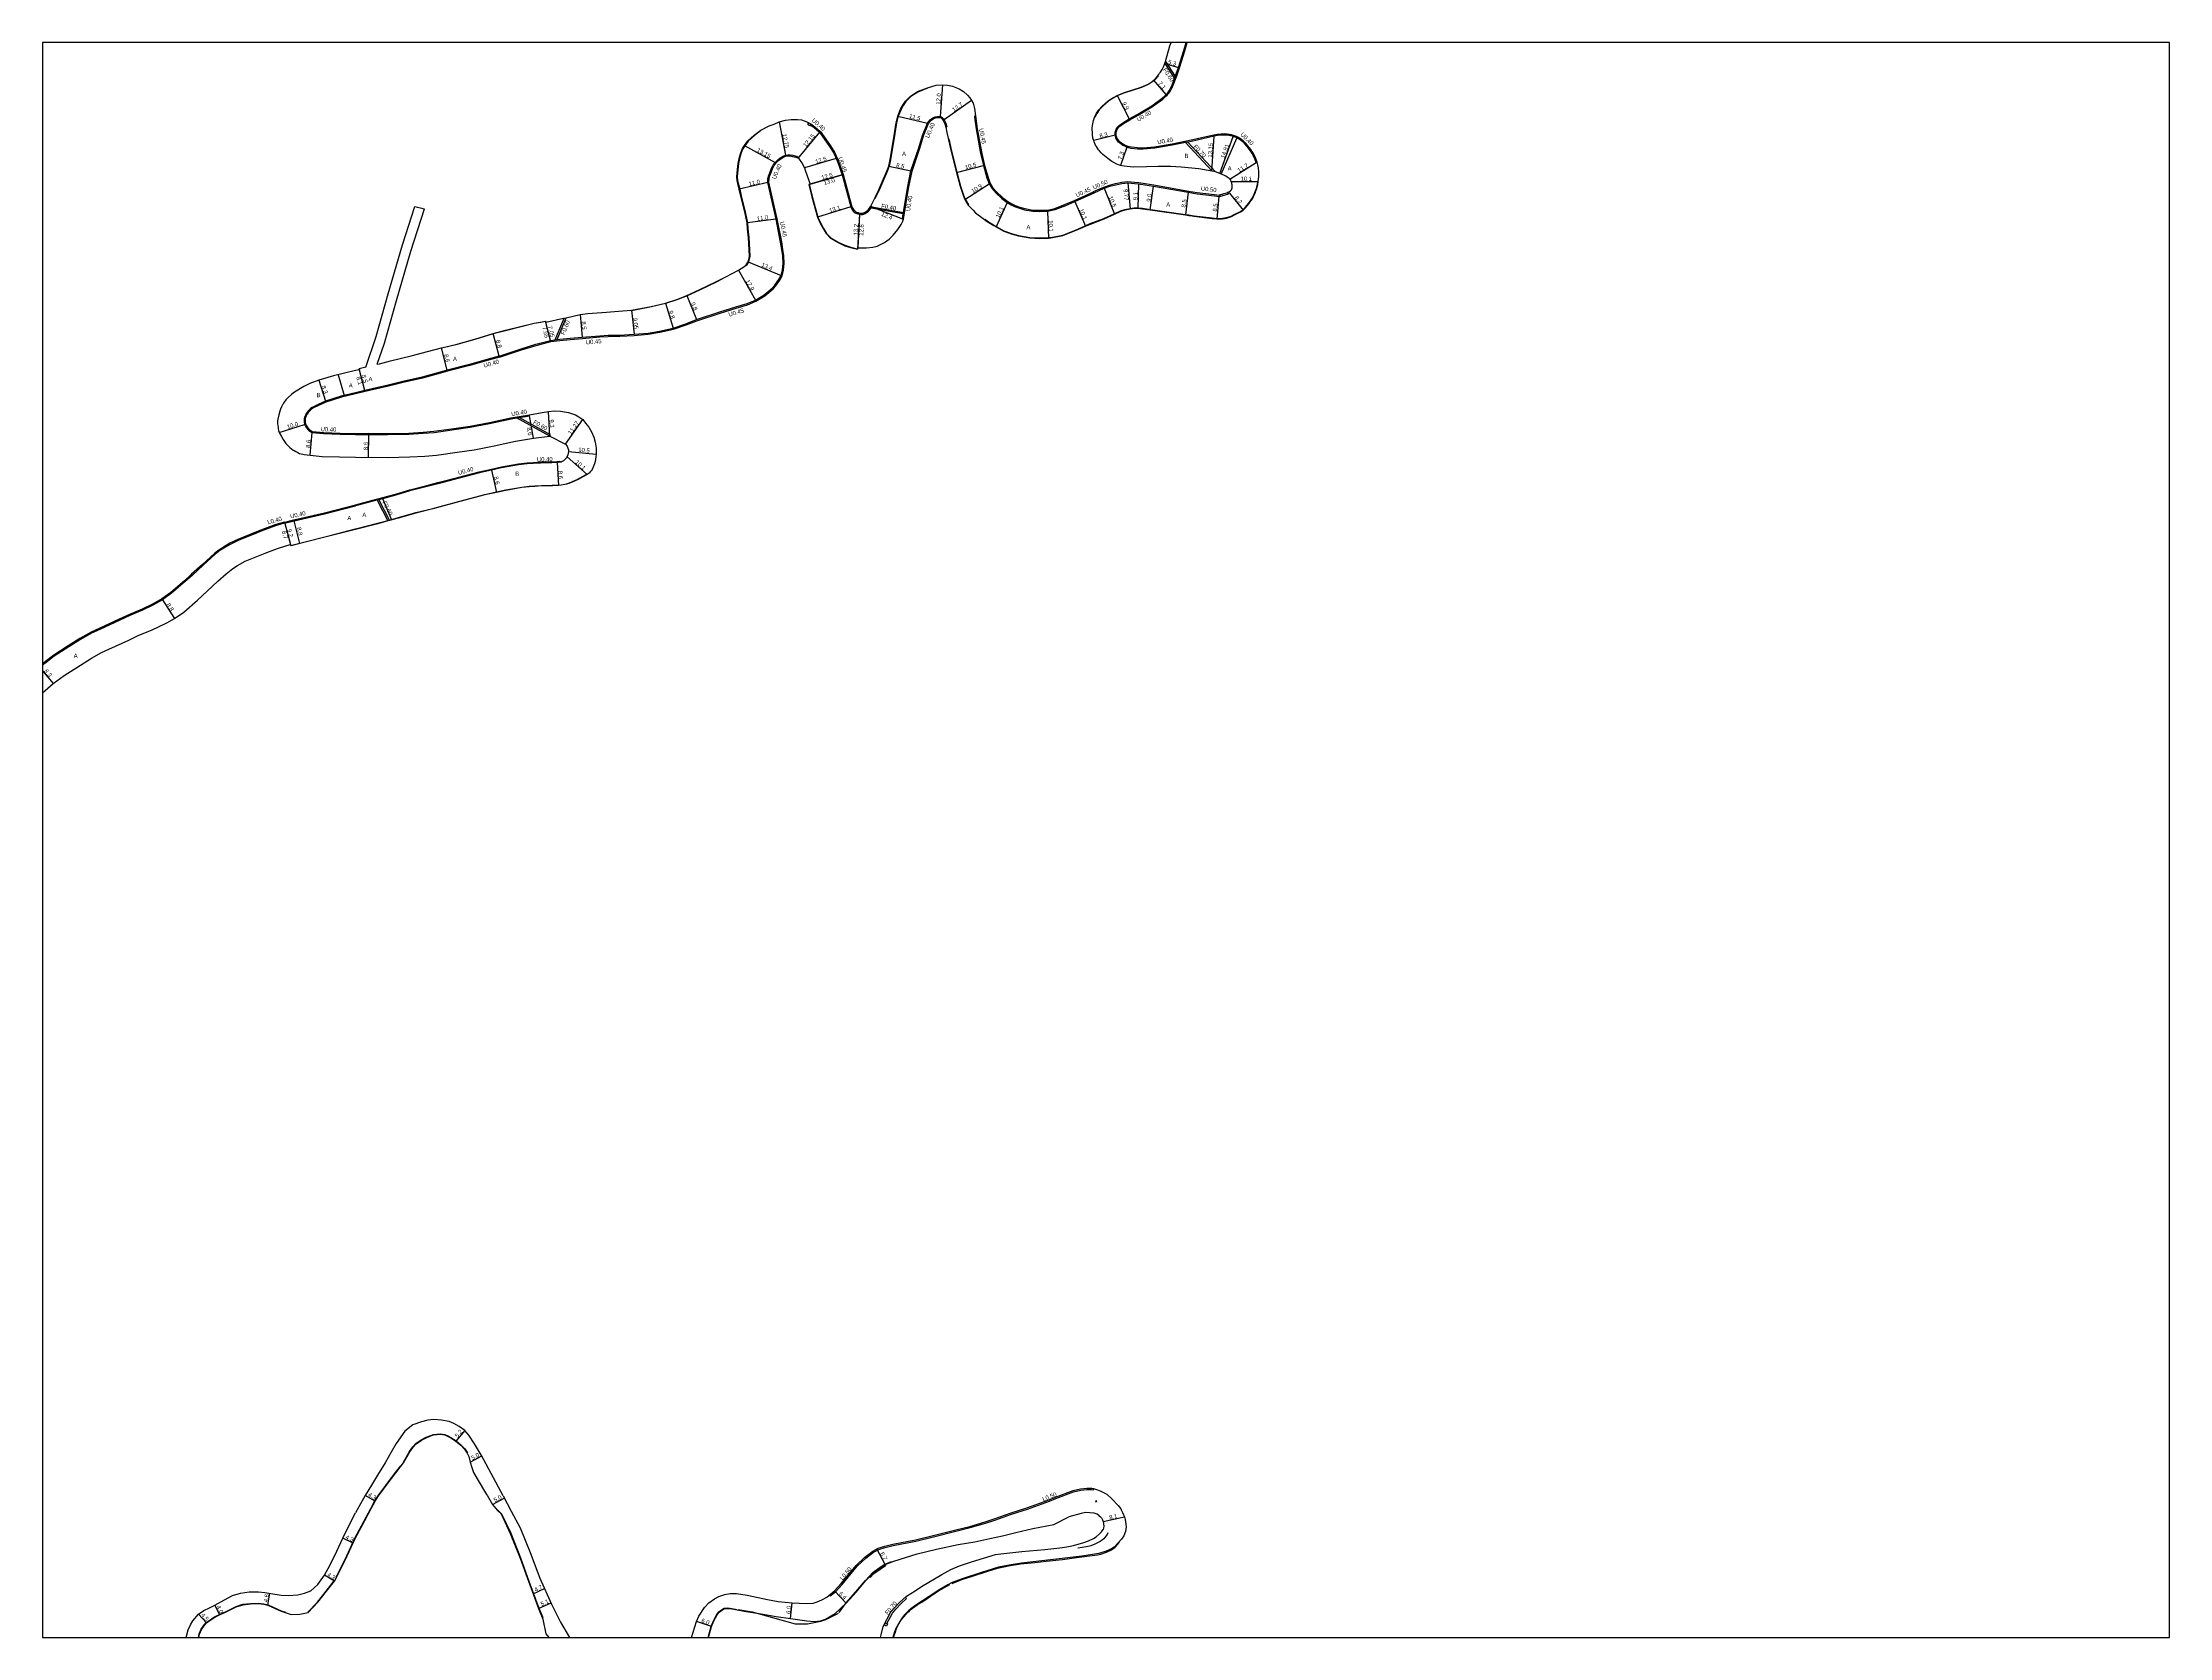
# Model space of a CAD drawing. Header units: metres. Extents: x -24000 to -20800, y -90000 to -87000.
# Drawn here: x -21600 to -20800, y -88800 to -88200 of the extents above; entities that cross this region are included whole.
import ezdxf

# ---------------------------------------------------------------- set-up
doc = ezdxf.new("R2010")
doc.units = ezdxf.units.M
doc.header["$LTSCALE"] = 2.5
for name, color, linetype in [('側溝・桝', 7, 'Continuous'), ('図郭', 7, 'Continuous'), ('幅員', 7, 'Continuous'), ('歩道・分離帯・安全施設', 7, 'Continuous'), ('舗装', 7, 'Continuous'), ('道路', 7, 'Continuous')]:
    doc.layers.add(name, color=color, linetype=linetype)
doc.styles.get("Standard").update_dxf_attribs({"font": ''})
doc.styles.add('YOKO_DECO', font='txt.shx', dxfattribs={"bigfont": 'extfont.shx'})
doc.styles.get('Standard').set_extended_font_data('@MS PGothic')

msp = doc.modelspace()

# ---------------------------------------------------------------- linework, layer by layer
at = {"layer": '側溝・桝', "flags": 128}
for points in [[(-21143.13, -88245.02), (-21143.48, -88243.98), (-21143.91, -88242.97), (-21144.24, -88242.29), (-21144.66, -88241.54), (-21145.13, -88240.83), (-21145.42, -88240.42), (-21146.05, -88239.56), (-21146.72, -88238.71), (-21147.43, -88237.89), (-21147.47, -88237.85), (-21147.99, -88237.36), (-21148.46, -88236.96), (-21149.08, -88236.49), (-21149.72, -88236.04), (-21150.2, -88235.75), (-21150.92, -88235.39), (-21151.66, -88235.09), (-21152.09, -88234.94), (-21152.74, -88234.74), (-21153.03, -88234.68), (-21153.71, -88234.54), (-21154.41, -88234.44), (-21154.58, -88234.42), (-21155.39, -88234.4), (-21156.2, -88234.43), (-21156.64, -88234.46), (-21158.05, -88234.6), (-21159.41, -88234.81), (-21167.96, -88236.79), (-21175.14, -88238.22), (-21181.74, -88239.35), (-21186.03, -88239.7), (-21188.17, -88239.66), (-21190.45, -88239.42), (-21191.26, -88239.23), (-21192.04, -88238.97), (-21192.74, -88238.68), (-21193.42, -88238.34), (-21193.67, -88238.19), (-21194.21, -88237.83), (-21194.71, -88237.43), (-21194.99, -88237.17), (-21195.23, -88236.88), (-21195.46, -88236.56), (-21195.48, -88236.53), (-21195.7, -88236.2), (-21195.89, -88235.87), (-21195.94, -88235.77), (-21196.09, -88235.29), (-21196.18, -88234.8), (-21196.18, -88234.78), (-21196.2, -88234.34), (-21196.16, -88233.91), (-21196.13, -88233.77), (-21195.98, -88233.25), (-21195.76, -88232.76), (-21195.53, -88232.34), (-21195.25, -88231.96), (-21194.92, -88231.61), (-21194.81, -88231.5), (-21193.39, -88230.51), (-21191.07, -88229.08), (-21187.85, -88227.29), (-21182.51, -88224.1), (-21178.67, -88221.27), (-21177.45, -88220.21), (-21177.02, -88219.79), (-21176.62, -88219.35), (-21176.44, -88219.13), (-21175.92, -88218.37), (-21175.46, -88217.57), (-21175.05, -88216.76), (-21174.99, -88216.64), (-21173.42, -88212.53), (-21172.4, -88209.49), (-21170.36, -88203.1), (-21169.41, -88200)], [(-21177.88, -88207.93), (-21174.22, -88213.5)], [(-21177.67, -88207.16), (-21173.96, -88212.81)], [(-21311.06, -88230.63), (-21309.48, -88231.71), (-21307.51, -88233.43)], [(-21276.18, -88266.45), (-21274.31, -88254.85), (-21272.96, -88248.39), (-21270.08, -88239.68), (-21268.61, -88235.13), (-21266.73, -88230.5)], [(-21266.73, -88230.5), (-21265.9, -88229.37), (-21264.99, -88228.71), (-21264.12, -88228.36), (-21263.3, -88228.24), (-21262.46, -88228.24), (-21262.05, -88228.37), (-21261.76, -88228.59), (-21261.44, -88228.98), (-21261.25, -88229.31), (-21261.01, -88229.71), (-21260.65, -88230.59), (-21260.28, -88231.84)], [(-21249.05, -88227.58), (-21248.45, -88232.44), (-21246.75, -88241.71), (-21245.67, -88246.2), (-21244.37, -88250.78), (-21243.52, -88253), (-21242.63, -88254.49), (-21241.15, -88256.2), (-21238.95, -88258.31), (-21236.88, -88259.83), (-21235.44, -88260.63), (-21234.21, -88261.28), (-21232.42, -88261.92), (-21230.52, -88262.45), (-21227.51, -88263.01), (-21224.92, -88263.12), (-21222.04, -88263.01), (-21219.23, -88262.44), (-21215.23, -88260.84), (-21211.88, -88259.41), (-21204.64, -88256.13)], [(-21307.81, -88233.7), (-21307.51, -88233.43), (-21307.48, -88233.4)], [(-21307.48, -88233.4), (-21305.34, -88236.33), (-21303.61, -88238.82), (-21301.98, -88241.45), (-21301.08, -88243.5), (-21300.52, -88244.99), (-21299.85, -88246.76), (-21299.31, -88248.26), (-21298.9, -88249.63), (-21295.58, -88261.77), (-21295.19, -88262.44), (-21294.72, -88263.13), (-21294.62, -88263.25), (-21294.39, -88263.47), (-21294.15, -88263.65), (-21293.9, -88263.78), (-21293.57, -88263.9), (-21293.21, -88264), (-21293.09, -88264.03), (-21292.64, -88264.14), (-21292.18, -88264.2), (-21292.02, -88264.21), (-21291.7, -88264.2), (-21291.39, -88264.14), (-21291.24, -88264.1), (-21290.83, -88263.93), (-21290.45, -88263.73), (-21290.12, -88263.48), (-21289.69, -88263.13), (-21289.37, -88262.82), (-21289.04, -88262.43), (-21288.73, -88261.99), (-21288.51, -88261.61)], [(-21170.06, -88237.61), (-21160.01, -88248.37)], [(-21169.26, -88237.45), (-21158.8, -88248.65)], [(-21326.8, -88252.58), (-21326.75, -88251.46), (-21326.52, -88250.42), (-21326.11, -88249.11), (-21325.4, -88247.48), (-21324.81, -88246.3), (-21324.17, -88245.39), (-21323.22, -88244.37), (-21322.22, -88243.61), (-21321.18, -88243.04), (-21320.41, -88242.74), (-21319.69, -88242.65), (-21318.79, -88242.66), (-21317.86, -88242.82), (-21316.61, -88243.14), (-21315.7, -88243.47)], [(-21428.25, -88317.97), (-21428.11, -88318.4), (-21419.79, -88315.62), (-21414.33, -88313.93), (-21408.83, -88312.52), (-21405.42, -88312.08), (-21401.53, -88311.66), (-21396.94, -88311.28), (-21390.41, -88310.75), (-21387.22, -88310.59), (-21382.91, -88310.49), (-21377.45, -88310.17), (-21372.21, -88309.72), (-21367.8, -88309), (-21362.7, -88307.88), (-21357.93, -88306.24), (-21353.91, -88304.67), (-21345.17, -88301.79), (-21339.08, -88299.88), (-21334.88, -88298.65), (-21331.65, -88297.29), (-21328.34, -88295.27), (-21325.2, -88292.71), (-21324.18, -88291.53), (-21322.64, -88289.43), (-21321.79, -88287.77), (-21321.28, -88285.62), (-21321.02, -88283.14), (-21321.16, -88280.13), (-21321.51, -88277.83), (-21321.95, -88275.01), (-21323.68, -88266.3), (-21326.77, -88252.57), (-21327.21, -88252.67)], [(-21204.46, -88256.55), (-21204.66, -88256.09), (-21200.82, -88254.36), (-21198.66, -88253.6), (-21196.39, -88253.03), (-21194.09, -88252.58), (-21191.8, -88252.32), (-21189.22, -88252.47), (-21187.69, -88252.7), (-21185.29, -88253.04), (-21182.03, -88253.52), (-21169, -88255.86), (-21165.65, -88256.4), (-21159.15, -88257.2), (-21157.49, -88257.36), (-21157.37, -88257.35), (-21156.89, -88257.28)], [(-21288.33, -88262.19), (-21276.25, -88264.34)], [(-21288.11, -88261.82), (-21276.18, -88263.94)], [(-21156.91, -88257.18), (-21156.42, -88257.07), (-21156.16, -88257), (-21155.63, -88256.84), (-21155.02, -88256.64), (-21154.58, -88256.5), (-21154.13, -88256.29), (-21153.83, -88256.13)], [(-21156.89, -88257.28), (-21156.91, -88257.18)], [(-21407.13, -88311.85), (-21403.81, -88303.68)], [(-21406.45, -88311.76), (-21403.11, -88303.53)], [(-21428.13, -88318.35), (-21432.3, -88319.55), (-21439.27, -88321.45), (-21447.7, -88323.62), (-21450.33, -88324.39), (-21457.11, -88326.23), (-21464.4, -88327.93), (-21469.85, -88329.25), (-21478.66, -88331.3), (-21482.27, -88332.17)], [(-21482.27, -88332.17), (-21487.54, -88333.44), (-21493.4, -88335.28), (-21496.21, -88336.5), (-21498.34, -88337.6), (-21498.92, -88338.03), (-21499.47, -88338.53), (-21499.64, -88338.71), (-21500.08, -88339.22), (-21500.47, -88339.77), (-21500.67, -88340.1), (-21500.89, -88340.58), (-21501.04, -88341.04), (-21501.16, -88341.62), (-21501.2, -88342.22), (-21501.2, -88342.32), (-21501.17, -88342.86), (-21501.08, -88343.39), (-21501.04, -88343.53), (-21500.91, -88343.86), (-21500.76, -88344.15), (-21500.46, -88344.6), (-21500.16, -88344.98), (-21499.9, -88345.3), (-21499.64, -88345.58), (-21499.52, -88345.68), (-21499.21, -88345.92), (-21498.88, -88346.13), (-21498.53, -88346.3), (-21498.5, -88346.31), (-21494.24, -88346.71), (-21488.09, -88346.92), (-21482.27, -88347.02)], [(-21482.27, -88347.02), (-21479.98, -88347.06), (-21477.31, -88347.01), (-21470.23, -88347.11), (-21462.25, -88346.92), (-21456.83, -88346.58), (-21452.77, -88346.25), (-21445.24, -88345.18), (-21439.19, -88344.36), (-21431.92, -88342.9), (-21423.83, -88341.17), (-21416.9, -88340)], [(-21409.18, -88348.09), (-21421.68, -88341.21)], [(-21408.89, -88347.57), (-21420.73, -88341.05)], [(-21409.18, -88348.09), (-21408.89, -88347.57)], [(-21482.27, -88373.86), (-21476.23, -88372.31), (-21467.26, -88369.84), (-21461.89, -88368.31), (-21455.46, -88366.68), (-21451.36, -88365.57), (-21443.4, -88363.48), (-21435.76, -88361.44), (-21431.15, -88360.44), (-21427.43, -88359.62), (-21420.99, -88358.49), (-21417.76, -88358.13), (-21415.45, -88357.98), (-21412.66, -88357.78), (-21410.2, -88357.75), (-21408.5, -88357.72), (-21406.48, -88357.64), (-21406.11, -88357.61), (-21405.48, -88357.5), (-21405.39, -88357.89)], [(-21509.05, -88380.43), (-21508.9, -88380.39), (-21505.42, -88379.52), (-21494, -88376.87), (-21482.27, -88373.86)], [(-21474.17, -88372.16), (-21470.07, -88379.95)], [(-21473.57, -88371.99), (-21469.48, -88379.79)], [(-21508.95, -88380.81), (-21509.15, -88380.87), (-21512.39, -88381.82), (-21516.2, -88383.17), (-21519.32, -88384.5), (-21526.42, -88387.29), (-21529.67, -88388.9), (-21533.31, -88391.15), (-21535.08, -88392.5), (-21539.55, -88396.61), (-21543.64, -88400.32), (-21546.33, -88402.81), (-21551.49, -88407.17), (-21554.89, -88409.61), (-21558.46, -88411.68), (-21562.35, -88413.5), (-21567.16, -88415.52), (-21570.97, -88417.34), (-21578.51, -88420.76), (-21581.56, -88422.16), (-21585.75, -88424.56), (-21590.09, -88427.28), (-21595.57, -88430.85), (-21598.65, -88433.23), (-21600, -88434.25)]]:
    msp.add_lwpolyline(points, dxfattribs=at)
msp.add_lwpolyline([(-21311.51, -88231.29), (-21312.17, -88230.84), (-21311.72, -88230.18), (-21311.06, -88230.63), (-21311.28, -88230.96)], close=True, dxfattribs=at)
at = {"layer": '側溝・桝'}
for points in [[(-21303.72, -88784.4), (-21301.72, -88782.82), (-21299.29, -88780.05), (-21293.64, -88773.23), (-21290.39, -88770.23), (-21287.44, -88767.94), (-21285.49, -88766.9), (-21283.12, -88766.1), (-21280.02, -88765.39), (-21271.55, -88763.72), (-21264.84, -88762.11), (-21256.42, -88760.06), (-21251.03, -88758.68), (-21245.35, -88757.04), (-21241.84, -88755.82), (-21235.57, -88753.6), (-21229.57, -88751.69), (-21221.2, -88748.67), (-21218.81, -88747.73), (-21212.18, -88745.18), (-21209.5, -88744.56), (-21207.15, -88744.3), (-21205.42, -88744.36), (-21204.7, -88744.4), (-21204.67, -88743.91)], [(-21303.72, -88784.4), (-21304.03, -88784.01)], [(-21282.44, -88794.79), (-21280.27, -88790.81), (-21279.05, -88789.31), (-21277.15, -88787.39), (-21274.98, -88785.33), (-21275.48, -88784.81)], [(-21283.09, -88794.47), (-21282.94, -88794.54)]]:
    msp.add_lwpolyline(points, dxfattribs=at)
msp.add_lwpolyline([(-21282.18, -88794.93), (-21282.6, -88795.76), (-21283.36, -88795.38), (-21282.94, -88794.54)], close=True, dxfattribs=at)
at = {"layer": '図郭'}
msp.add_lwpolyline([(-21600, -88800), (-20800, -88800), (-20800, -88200), (-21600, -88200)], close=True, dxfattribs=at)
at = {"layer": '幅員', "flags": 128}
for points in [[(-21177.88, -88207.93), (-21172.78, -88209.37)], [(-21261.52, -88215.87), (-21262.39, -88227.84)], [(-21177.31, -88219.52), (-21181.99, -88214.18)], [(-21250.55, -88221.76), (-21260.9, -88229.11)], [(-21195.86, -88219.96), (-21191.27, -88228.73)], [(-21322.89, -88229.82), (-21320.51, -88242.34)], [(-21278.28, -88227.68), (-21267.08, -88230.3)], [(-21335.96, -88238.73), (-21324.48, -88245.14)], [(-21307.81, -88233.7), (-21315.48, -88243.12)], [(-21196.58, -88234.8), (-21204.63, -88236.83)], [(-21192.18, -88239.35), (-21194.56, -88246.25)], [(-21160.23, -88248.33), (-21159.34, -88235.21)], [(-21157.16, -88249.28), (-21152.21, -88235.32)], [(-21301.46, -88243.65), (-21313.44, -88247.2)], [(-21281.66, -88246.51), (-21273.35, -88248.29)], [(-21256.29, -88248.87), (-21246.11, -88246.31)], [(-21153.36, -88251.45), (-21143.51, -88245.14)], [(-21327.21, -88252.67), (-21337.93, -88255.13)], [(-21299.29, -88249.74), (-21311.77, -88253.36)], [(-21311.29, -88253.22), (-21299.29, -88249.74)], [(-21253.15, -88259.01), (-21243.92, -88253.2)], [(-21200.64, -88254.83), (-21196.84, -88264.62)], [(-21191.78, -88252.82), (-21190.92, -88262.56)], [(-21187.76, -88253.19), (-21187.97, -88262.29)], [(-21183.34, -88262.93), (-21182.11, -88254.01)], [(-21152.87, -88252.24), (-21142.77, -88252.32)], [(-21295.96, -88261.87), (-21308.48, -88265.74)], [(-21288.11, -88261.82), (-21276.58, -88266.38)], [(-21237.12, -88260.21), (-21241.36, -88269.37)], [(-21221.99, -88263.46), (-21221.59, -88273.55)], [(-21211.7, -88259.83), (-21207.75, -88269.12)], [(-21169.08, -88256.35), (-21170.14, -88264.78)], [(-21157.5, -88257.86), (-21158.3, -88266.32)], [(-21153.56, -88256.67), (-21148.44, -88263.08)], [(-21324.11, -88266.39), (-21335.02, -88267.84)], [(-21292.72, -88264.58), (-21293.42, -88277.77)], [(-21292.72, -88264.58), (-21293.39, -88277.17)], [(-21338.22, -88285.66), (-21331.86, -88296.89)], [(-21334.6, -88282.5), (-21322.21, -88287.61)], [(-21357.61, -88295.11), (-21354.06, -88304.25)], [(-21397.72, -88302.37), (-21396.98, -88310.83)], [(-21378.52, -88300.73), (-21377.48, -88309.72)], [(-21365.74, -88298.09), (-21362.82, -88307.44)], [(-21428.25, -88317.97), (-21430.51, -88309.47)], [(-21408.92, -88312.08), (-21410.77, -88304.76)], [(-21408.92, -88312.08), (-21410.65, -88305.24)], [(-21447.81, -88323.24), (-21449.97, -88314.91)], [(-21496.13, -88327.02), (-21493.54, -88334.9)], [(-21478.75, -88330.91), (-21480.94, -88322.7)], [(-21478.75, -88330.91), (-21480.84, -88323.09)], [(-21510.96, -88346.67), (-21501.42, -88343.65)], [(-21415.35, -88348.87), (-21416.82, -88340.39)], [(-21409.18, -88348.09), (-21409.75, -88338.81)], [(-21403.34, -88351.04), (-21396.84, -88341.83)], [(-21499.39, -88355.26), (-21498.58, -88346.7)], [(-21477.43, -88356.01), (-21477.31, -88347.41)], [(-21406.46, -88358.04), (-21405.98, -88366.63)], [(-21402.73, -88355.82), (-21395.15, -88362.49)], [(-21402.2, -88353.8), (-21391.76, -88354.83)], [(-21431.07, -88360.83), (-21429.23, -88369.23)], [(-21509.05, -88380.43), (-21506.78, -88388.83)], [(-21509.05, -88380.43), (-21506.65, -88389.31)], [(-21503.19, -88388.45), (-21505.33, -88379.91)], [(-21555.1, -88409.28), (-21550.34, -88416.67)], [(-21600, -88436.38), (-21595.96, -88441.08)], [(-21441.18, -88722.2), (-21444.57, -88726.15)], [(-21439.17, -88734.07), (-21434.76, -88731.73)], [(-21474.85, -88748.69), (-21478.59, -88746.57)], [(-21430.75, -88749.95), (-21426.33, -88747.62)], [(-21483.2, -88764.48), (-21487.11, -88762.68)], [(-21283.07, -88772.61), (-21286.2, -88766.71)], [(-21515.22, -88787.9), (-21514.45, -88783.38)], [(-21490.22, -88778.77), (-21493.95, -88776.56)], [(-21297.69, -88787.12), (-21302.07, -88782.46)], [(-21538.3, -88794.52), (-21541.4, -88791.22)], [(-21348.34, -88795.89), (-21354.04, -88794.03)]]:
    msp.add_lwpolyline(points, dxfattribs=at)
at = {"layer": '幅員'}
for points in [[(-21201.02, -88756.34), (-21193.1, -88754.65)], [(-21415.45, -88783.54), (-21411.14, -88781.62)], [(-21535.18, -88787.9), (-21533.39, -88791.48)], [(-21413.41, -88789.09), (-21408.74, -88787.02)], [(-21318.67, -88792.88), (-21318.07, -88786.96)]]:
    msp.add_lwpolyline(points, dxfattribs=at)
at = {"layer": '歩道・分離帯・安全施設', "flags": 128}
for points in [[(-21180.27, -88212.47), (-21181.39, -88213.8), (-21181.9, -88214.29), (-21182.36, -88214.7), (-21183.11, -88215.2), (-21184.08, -88215.82), (-21186.67, -88216.97), (-21193.34, -88219.09), (-21195.79, -88220.09), (-21197.99, -88221.3), (-21199.12, -88222.1), (-21201.33, -88224.04), (-21202.54, -88225.36), (-21203.44, -88226.64), (-21204.21, -88228.21)], [(-21267.11, -88217.13), (-21270.82, -88218.61), (-21273.4, -88220.3), (-21275.24, -88222.19), (-21276.3, -88223.67), (-21277.1, -88225.14), (-21278.14, -88227.73), (-21278.79, -88230.25), (-21279.45, -88234.27), (-21280.26, -88239.66), (-21281.02, -88244.08), (-21281.51, -88246.55), (-21282.29, -88248.5), (-21283.9, -88252.27), (-21285.49, -88255.75), (-21286.71, -88258.33), (-21286.92, -88258.76)], [(-21329.98, -88233.27), (-21332.26, -88234.95), (-21334.59, -88237.12), (-21335.84, -88238.81), (-21336.56, -88239.97), (-21337.18, -88241.53), (-21337.67, -88243.11), (-21338.24, -88245.55), (-21338.52, -88247.83), (-21338.69, -88250.52), (-21338.56, -88251.86), (-21338.31, -88252.95), (-21337.78, -88255.1), (-21337.06, -88258.24), (-21336.5, -88260.62), (-21335.58, -88264.28), (-21335.17, -88266.03), (-21334.87, -88267.82), (-21334.7, -88270.05), (-21334.36, -88273.4), (-21334.05, -88277.89), (-21333.93, -88280.53), (-21334.46, -88282.56), (-21335.22, -88283.72), (-21335.64, -88284.1)], [(-21259.15, -88236.29), (-21258.14, -88240.92), (-21256.14, -88248.83), (-21254.72, -88254), (-21253.58, -88257.39), (-21253.02, -88258.92), (-21251.76, -88261.09)], [(-21311.63, -88253.32), (-21310.46, -88257.98), (-21308.33, -88265.69), (-21307.2, -88268.14), (-21306.23, -88269.94), (-21305.12, -88271.78), (-21303.47, -88273.45), (-21300.69, -88275.14), (-21298.17, -88276.28), (-21296.01, -88276.93), (-21293.41, -88277.61)], [(-21245.5, -88266.5), (-21244.57, -88267.19), (-21241.3, -88269.24), (-21241.28, -88269.24), (-21238.41, -88270.83), (-21235.57, -88271.84), (-21232.89, -88272.59), (-21228.69, -88273.37), (-21224.94, -88273.53), (-21221.6, -88273.4), (-21220.79, -88273.37), (-21216.24, -88272.44), (-21211.26, -88270.45), (-21207.81, -88268.98), (-21205.91, -88268.14), (-21200.81, -88266.14), (-21196.9, -88264.48), (-21194.5, -88263.36), (-21192.86, -88262.77), (-21190.95, -88262.41), (-21189.45, -88262.21), (-21187.96, -88262.14), (-21186.28, -88262.37), (-21183.32, -88262.78), (-21170.12, -88264.64), (-21168.79, -88264.86), (-21168.22, -88264.95), (-21166.9, -88265.17), (-21160.11, -88266), (-21158.29, -88266.17), (-21156.21, -88266.13), (-21154.71, -88265.86), (-21152.86, -88265.27), (-21151.73, -88264.74), (-21149.47, -88263.61), (-21148.54, -88262.96), (-21147.64, -88262.07), (-21146.97, -88261.32), (-21146.4, -88260.56), (-21145.98, -88260.02), (-21145.39, -88259.16), (-21144.92, -88258.41), (-21144.62, -88257.79), (-21144.6, -88257.76), (-21144.26, -88257.07), (-21143.96, -88256.36), (-21143.73, -88255.74), (-21143.44, -88254.91), (-21143.27, -88254.28), (-21143.07, -88253.36), (-21142.93, -88252.43), (-21142.92, -88252.32)], [(-21344.55, -88289.06), (-21346.41, -88290.03), (-21352.94, -88293.11), (-21357.55, -88295.25), (-21361.41, -88296.76), (-21365.7, -88298.23), (-21371, -88299.44), (-21378.51, -88300.88)], [(-21412.59, -88305.36), (-21415.06, -88305.75), (-21425.86, -88308.4), (-21430.47, -88309.61), (-21437.4, -88311.68), (-21444.53, -88313.68), (-21447.74, -88314.5)], [(-21469.55, -88379.65), (-21469.52, -88379.64), (-21464.87, -88378.36), (-21459.59, -88376.85), (-21453.22, -88375.24), (-21449.08, -88374.12), (-21441.13, -88372.03), (-21433.67, -88370.04), (-21429.26, -88369.08), (-21425.72, -88368.31), (-21419.73, -88367.25), (-21416.99, -88366.95), (-21414.86, -88366.81), (-21412.28, -88366.63), (-21410.06, -88366.6), (-21408.26, -88366.57), (-21405.95, -88366.48), (-21404.99, -88366.39), (-21403.61, -88366.17), (-21402.97, -88365.99), (-21402.15, -88365.72), (-21400.9, -88365.25), (-21399.48, -88364.61), (-21398.89, -88364.33), (-21397.75, -88363.72), (-21396.91, -88363.22), (-21395.22, -88362.36)], [(-21506.69, -88389.16), (-21503.23, -88388.3), (-21491.83, -88385.45), (-21482.27, -88383)], [(-21482.27, -88383), (-21473.96, -88380.86), (-21470.14, -88379.81)]]:
    msp.add_lwpolyline(points, dxfattribs=at)
at = {"layer": '歩道・分離帯・安全施設'}
for points in [[(-21464.46, -88734.44), (-21464.32, -88734.27), (-21461.93, -88730.08), (-21460.76, -88728.26), (-21459.6, -88727), (-21457.53, -88725.69), (-21455.74, -88724.7), (-21454.35, -88724.09), (-21452.96, -88723.67), (-21450.45, -88723.36), (-21448.67, -88723.67), (-21447.56, -88724.1), (-21446.4, -88724.73), (-21444.48, -88726.03), (-21442.58, -88727.6), (-21441.15, -88729.05), (-21440.14, -88730.56)], [(-21489.45, -88777.04), (-21488.17, -88774.68), (-21485.55, -88769.26), (-21482.41, -88762.4), (-21482.41, -88762.4), (-21480.02, -88758.02), (-21476.49, -88751.44), (-21474.98, -88748.61), (-21473.73, -88746.66), (-21470.92, -88742.79), (-21467.28, -88737.93), (-21465.27, -88735.44)], [(-21428.93, -88751.96), (-21427.34, -88753.45), (-21423.92, -88760.77), (-21420.25, -88770.09), (-21417.04, -88778.78), (-21413.27, -88789.03), (-21411.87, -88792.55)], [(-21257.91, -88779.72), (-21254.19, -88778.22), (-21250.16, -88776.9), (-21244.47, -88775.07), (-21240.86, -88773.97), (-21239.01, -88773.51), (-21236.02, -88772.89), (-21232.2, -88772.34), (-21226.77, -88771.75), (-21222.54, -88771.27), (-21216.3, -88770.61), (-21211.05, -88769.94), (-21203.2, -88768.94), (-21201.91, -88768.6), (-21199.86, -88767.89), (-21198.19, -88767.13), (-21196.56, -88766.02), (-21195.49, -88764.9), (-21194.81, -88763.91)], [(-21199.33, -88760.68), (-21199.58, -88761.22), (-21200.01, -88761.93), (-21200.4, -88762.44), (-21200.83, -88762.91), (-21201.3, -88763.33), (-21201.77, -88763.68), (-21202.2, -88763.94), (-21202.69, -88764.2), (-21204.21, -88764.92), (-21205.74, -88765.51), (-21207.3, -88765.93), (-21210.63, -88766.43)], [(-21300.37, -88790.66), (-21297.79, -88787.01), (-21294.12, -88782.81), (-21290.51, -88778.6), (-21287.64, -88775.56), (-21285.28, -88773.8), (-21283.14, -88772.47), (-21280.71, -88771.46)], [(-21500.2, -88790.49), (-21496.56, -88786.66), (-21493.32, -88782.52), (-21490.35, -88778.69), (-21490.19, -88778.39)], [(-21279.9, -88800), (-21279.87, -88799.9), (-21279.36, -88798.27), (-21278.76, -88796.58), (-21278.35, -88795.64), (-21277.66, -88794.41), (-21276.86, -88793.22), (-21275.97, -88792.11), (-21274.63, -88790.61), (-21273.95, -88789.95), (-21273.26, -88789.39), (-21272.77, -88788.99), (-21271.02, -88787.77), (-21269.33, -88786.71), (-21267.78, -88785.69), (-21265.97, -88784.45), (-21264.37, -88783.38), (-21262.98, -88782.47), (-21261.57, -88781.67), (-21259.86, -88780.74), (-21258.69, -88780.13)], [(-21541.32, -88800), (-21541.07, -88798.66), (-21540.3, -88796.91), (-21539.4, -88795.62), (-21538.41, -88794.41), (-21537, -88793.32), (-21535.28, -88792.28), (-21533.45, -88791.34), (-21530.94, -88790.21), (-21527.2, -88788.37), (-21524.62, -88787.53), (-21521.74, -88787.16), (-21518.74, -88787.13), (-21516.74, -88787.36), (-21515.17, -88787.76), (-21510.23, -88789.98), (-21508.58, -88790.51)], [(-21349.68, -88800), (-21348.48, -88795.84), (-21347.69, -88793.7), (-21346.43, -88791.41), (-21345.6, -88790.4), (-21344.56, -88789.56), (-21343.56, -88788.98), (-21342.2, -88788.9), (-21340.76, -88789.1), (-21339.38, -88789.36), (-21338.85, -88789.45)], [(-21338.33, -88789.54), (-21336.1, -88789.91), (-21333.11, -88790.4)], [(-21333.11, -88790.4), (-21316.92, -88794.87), (-21314.53, -88794.9), (-21312.32, -88794.83), (-21307.29, -88793.91), (-21305.34, -88793.22), (-21300.58, -88790.85)]]:
    msp.add_lwpolyline(points, dxfattribs=at)
at = {"layer": '舗装'}
for points in [[(-21156.68, -88249.48), (-21150.76, -88235.92)], [(-21488.79, -88324.95), (-21486.57, -88332.79)], [(-21472.12, -88371.59), (-21468.74, -88379.58)]]:
    msp.add_lwpolyline(points, dxfattribs=at)
at = {"layer": '道路', "flags": 128}
for points in [[(-21153.83, -88256.13), (-21153.37, -88255.91), (-21153.08, -88255.74), (-21153.04, -88255.67), (-21152.84, -88255.37), (-21152.67, -88255.04), (-21152.55, -88254.7), (-21152.53, -88254.6), (-21152.5, -88254.25), (-21152.52, -88253.9), (-21152.56, -88253.55), (-21152.61, -88253.2), (-21152.71, -88252.71), (-21152.87, -88252.24), (-21153.08, -88251.82), (-21153.36, -88251.45), (-21153.66, -88251.16), (-21154.03, -88250.87), (-21154.41, -88250.61), (-21154.88, -88250.32), (-21155.46, -88250.01), (-21157.16, -88249.28), (-21158.8, -88248.65), (-21160.01, -88248.37), (-21160.23, -88248.33), (-21165.1, -88247.56), (-21171.74, -88246.87), (-21175.74, -88246.63), (-21180.41, -88246.64), (-21184.77, -88246.78), (-21189.73, -88246.83), (-21193.2, -88246.54), (-21193.89, -88246.42), (-21194.56, -88246.25), (-21195.25, -88246), (-21195.92, -88245.7), (-21196.16, -88245.58), (-21197.11, -88245.09), (-21197.79, -88244.7), (-21199.36, -88243.59), (-21201.23, -88242.11), (-21201.86, -88241.47), (-21202.44, -88240.78), (-21202.76, -88240.38), (-21203.21, -88239.77), (-21203.63, -88239.15), (-21203.97, -88238.56), (-21204.24, -88237.96), (-21204.47, -88237.34), (-21204.63, -88236.83), (-21204.89, -88235.94), (-21205, -88235.45), (-21205.03, -88235.26), (-21205.14, -88233.91), (-21205.16, -88232.65), (-21205.15, -88232.24), (-21205.04, -88231.15), (-21204.69, -88229.31), (-21204.35, -88228.15), (-21203.57, -88226.56), (-21202.65, -88225.26), (-21201.44, -88223.93), (-21199.21, -88221.99), (-21198.07, -88221.17), (-21195.86, -88219.96), (-21193.39, -88218.95), (-21186.72, -88216.83), (-21184.15, -88215.69), (-21183.19, -88215.08), (-21182.45, -88214.58), (-21181.99, -88214.18), (-21181.62, -88213.8), (-21181.14, -88213.28), (-21180.54, -88212.56), (-21180.13, -88212.02), (-21179.82, -88211.55), (-21179.51, -88211.09), (-21178.91, -88210.1), (-21178.29, -88208.93), (-21177.88, -88207.93), (-21177.67, -88207.16), (-21175.98, -88201.23), (-21175.54, -88200)], [(-21143.51, -88245.14), (-21143.86, -88244.12), (-21144.27, -88243.14), (-21144.59, -88242.47), (-21145.01, -88241.75), (-21145.46, -88241.06), (-21145.75, -88240.66), (-21146.37, -88239.8), (-21147.03, -88238.96), (-21147.72, -88238.16), (-21147.75, -88238.13), (-21148.25, -88237.65), (-21148.71, -88237.28), (-21149.31, -88236.81), (-21149.94, -88236.37), (-21150.39, -88236.1), (-21151.08, -88235.76), (-21151.8, -88235.47), (-21152.21, -88235.32), (-21152.84, -88235.13), (-21153.11, -88235.07), (-21153.78, -88234.93), (-21154.46, -88234.84), (-21154.6, -88234.82), (-21155.39, -88234.8), (-21156.18, -88234.83), (-21156.61, -88234.86), (-21158, -88235), (-21159.34, -88235.21), (-21167.88, -88237.18), (-21169.26, -88237.45), (-21170.06, -88237.61), (-21175.07, -88238.61), (-21181.69, -88239.74), (-21186.02, -88240.1), (-21188.2, -88240.06), (-21190.51, -88239.82), (-21191.37, -88239.62), (-21192.18, -88239.35), (-21192.91, -88239.04), (-21193.61, -88238.69), (-21193.88, -88238.52), (-21194.44, -88238.15), (-21194.97, -88237.73), (-21195.28, -88237.45), (-21195.55, -88237.13), (-21195.79, -88236.78), (-21195.81, -88236.75), (-21196.04, -88236.41), (-21196.25, -88236.05), (-21196.31, -88235.91), (-21196.48, -88235.39), (-21196.58, -88234.85), (-21196.58, -88234.8), (-21196.6, -88234.33), (-21196.56, -88233.86), (-21196.52, -88233.67), (-21196.35, -88233.12), (-21196.12, -88232.58), (-21195.86, -88232.13), (-21195.56, -88231.71), (-21195.2, -88231.32), (-21195.06, -88231.19), (-21193.61, -88230.17), (-21191.27, -88228.73), (-21188.05, -88226.95), (-21182.73, -88223.77), (-21178.92, -88220.96), (-21177.72, -88219.92), (-21177.31, -88219.52), (-21176.92, -88219.09), (-21176.76, -88218.89), (-21176.26, -88218.16), (-21175.81, -88217.38), (-21175.4, -88216.58), (-21175.36, -88216.49), (-21174.22, -88213.5), (-21173.96, -88212.81), (-21173.8, -88212.39), (-21172.78, -88209.37), (-21170.74, -88202.98), (-21169.83, -88200)], [(-21288.51, -88261.61), (-21286.84, -88258.27), (-21285.63, -88255.68), (-21284.04, -88252.21), (-21282.43, -88248.44), (-21281.66, -88246.51), (-21281.17, -88244.06), (-21280.41, -88239.64), (-21279.6, -88234.25), (-21278.94, -88230.22), (-21278.28, -88227.68), (-21277.24, -88225.07), (-21276.42, -88223.59), (-21275.36, -88222.09), (-21273.5, -88220.19), (-21270.89, -88218.48), (-21267.16, -88216.99), (-21263.83, -88216.09), (-21261.52, -88215.87), (-21259.59, -88215.99), (-21257.79, -88216.46), (-21255.28, -88217.47), (-21253.6, -88218.44), (-21252.07, -88219.76), (-21251.2, -88220.82), (-21250.55, -88221.76), (-21250.02, -88222.84), (-21249.51, -88224.8), (-21249.05, -88227.58), (-21249.5, -88227.64)], [(-21474.1, -88321.04), (-21473.32, -88320.85), (-21469.09, -88319.79), (-21461.4, -88317.8), (-21455.26, -88316.24), (-21449.97, -88314.91), (-21444.57, -88313.54), (-21437.44, -88311.53), (-21430.51, -88309.47), (-21425.89, -88308.25), (-21415.09, -88305.6), (-21412.13, -88305.07), (-21410.77, -88304.76), (-21410.65, -88305.24), (-21404.04, -88303.73), (-21403.81, -88303.68), (-21403.11, -88303.53), (-21397.72, -88302.37), (-21394.85, -88301.97), (-21387.88, -88301.46), (-21383.38, -88301.11), (-21378.52, -88300.73), (-21371.03, -88299.29), (-21365.74, -88298.09), (-21361.46, -88296.62), (-21357.61, -88295.11), (-21353.01, -88292.97), (-21346.48, -88289.89), (-21343, -88288.09), (-21338.22, -88285.66), (-21336.19, -88284.41), (-21335.34, -88283.62), (-21334.6, -88282.5), (-21334.08, -88280.51), (-21334.2, -88277.9), (-21334.51, -88273.41), (-21334.85, -88270.06), (-21335.02, -88267.84), (-21335.32, -88266.06), (-21335.72, -88264.32), (-21336.64, -88260.65), (-21337.21, -88258.27), (-21337.93, -88255.13), (-21338.46, -88252.98), (-21338.71, -88251.88), (-21338.84, -88250.52), (-21338.66, -88247.81), (-21338.39, -88245.52), (-21337.81, -88243.07), (-21337.32, -88241.48), (-21336.69, -88239.9), (-21335.96, -88238.73), (-21334.71, -88237.02), (-21332.36, -88234.83), (-21329.77, -88232.92), (-21326.71, -88231.4), (-21324.87, -88230.65), (-21322.89, -88229.82), (-21320.49, -88229.17), (-21318.44, -88228.92), (-21316.09, -88228.93), (-21314.59, -88229.14), (-21313.49, -88229.44), (-21312.53, -88229.81), (-21311.72, -88230.18), (-21311.06, -88230.63)], [(-21311.06, -88230.63), (-21311.28, -88230.96), (-21309.72, -88232.02), (-21307.81, -88233.7), (-21305.71, -88236.59), (-21303.99, -88239.06), (-21302.38, -88241.66), (-21301.46, -88243.65), (-21300.89, -88245.13), (-21300.22, -88246.9), (-21299.69, -88248.38), (-21299.29, -88249.74), (-21295.96, -88261.87), (-21295.58, -88262.67), (-21295.08, -88263.41), (-21294.94, -88263.56), (-21294.68, -88263.82), (-21294.39, -88264.03), (-21294.08, -88264.19), (-21293.71, -88264.32), (-21293.33, -88264.43), (-21293.21, -88264.47), (-21292.72, -88264.58), (-21292.22, -88264.65), (-21292.03, -88264.66), (-21291.65, -88264.65), (-21291.29, -88264.58), (-21291.1, -88264.52), (-21290.64, -88264.34), (-21290.21, -88264.11), (-21289.84, -88263.84), (-21289.39, -88263.47), (-21289.04, -88263.13), (-21288.68, -88262.71), (-21288.36, -88262.24), (-21288.33, -88262.19), (-21288.11, -88261.82)], [(-21276.58, -88266.38), (-21276.25, -88264.34), (-21276.18, -88263.94), (-21274.7, -88254.78), (-21273.35, -88248.29), (-21270.46, -88239.56), (-21268.98, -88234.99), (-21267.08, -88230.3)], [(-21267.08, -88230.3), (-21266.18, -88229.08), (-21265.19, -88228.36), (-21264.22, -88227.97), (-21263.33, -88227.84), (-21262.39, -88227.84), (-21261.87, -88228.01), (-21261.48, -88228.3), (-21261.11, -88228.76), (-21260.9, -88229.11), (-21260.65, -88229.53), (-21260.27, -88230.46), (-21259.9, -88231.73)], [(-21260.28, -88231.84), (-21259.9, -88231.73)], [(-21260.28, -88231.84), (-21259.83, -88233.86), (-21258.28, -88240.96), (-21256.29, -88248.87), (-21254.87, -88254.04), (-21253.72, -88257.44), (-21253.15, -88259.01), (-21251.89, -88261.16), (-21249.99, -88263.12), (-21249.05, -88264.03), (-21246.14, -88266.19), (-21244.74, -88267.27), (-21242.24, -88268.86), (-21241.36, -88269.37), (-21238.47, -88270.97), (-21235.61, -88271.98), (-21232.92, -88272.74), (-21228.7, -88273.52), (-21224.94, -88273.68), (-21221.59, -88273.55), (-21220.77, -88273.52), (-21216.19, -88272.58), (-21211.21, -88270.59), (-21207.75, -88269.12), (-21205.85, -88268.28), (-21200.75, -88266.27), (-21196.84, -88264.62), (-21194.44, -88263.5), (-21192.82, -88262.92), (-21190.92, -88262.56), (-21189.44, -88262.36), (-21187.97, -88262.29), (-21186.3, -88262.52), (-21183.34, -88262.93), (-21170.14, -88264.78), (-21168.82, -88265.01), (-21168.25, -88265.1), (-21166.92, -88265.31), (-21160.12, -88266.15), (-21158.3, -88266.32), (-21156.19, -88266.28), (-21154.68, -88266.01), (-21152.81, -88265.41), (-21151.66, -88264.88), (-21149.39, -88263.74), (-21148.44, -88263.08), (-21147.54, -88262.17), (-21146.85, -88261.42), (-21146.28, -88260.65), (-21145.86, -88260.11), (-21145.26, -88259.24), (-21144.79, -88258.49), (-21144.49, -88257.86), (-21144.47, -88257.83), (-21144.12, -88257.13), (-21143.82, -88256.41), (-21143.59, -88255.79), (-21143.3, -88254.95), (-21143.12, -88254.31), (-21142.92, -88253.39), (-21142.78, -88252.45), (-21142.77, -88252.32), (-21142.57, -88250.42), (-21142.52, -88248.65), (-21142.63, -88247.08), (-21142.9, -88246.04), (-21143.13, -88245.02)], [(-21249.5, -88227.64), (-21249.44, -88228.08), (-21248.89, -88232.51), (-21247.19, -88241.8), (-21246.11, -88246.31), (-21244.8, -88250.93), (-21243.92, -88253.2), (-21243, -88254.76), (-21241.47, -88256.51), (-21239.24, -88258.65), (-21237.12, -88260.21), (-21235.66, -88261.02), (-21234.39, -88261.7), (-21232.55, -88262.35), (-21230.63, -88262.89), (-21227.56, -88263.46), (-21224.92, -88263.57), (-21221.99, -88263.46), (-21219.1, -88262.87), (-21215.06, -88261.25), (-21211.7, -88259.83), (-21204.46, -88256.54), (-21200.64, -88254.83), (-21198.51, -88254.08), (-21196.28, -88253.52), (-21194.01, -88253.08), (-21191.78, -88252.82), (-21189.27, -88252.97), (-21187.76, -88253.19), (-21185.36, -88253.53), (-21182.11, -88254.01), (-21169.08, -88256.35), (-21165.72, -88256.9), (-21159.2, -88257.7), (-21157.5, -88257.86), (-21157.32, -88257.85), (-21156.8, -88257.77), (-21156.28, -88257.66), (-21156, -88257.58), (-21155.44, -88257.41), (-21154.83, -88257.21), (-21154.36, -88257.06), (-21153.87, -88256.83), (-21153.56, -88256.67)], [(-21428.25, -88317.97), (-21419.93, -88315.2), (-21414.46, -88313.5), (-21408.92, -88312.08), (-21407.13, -88311.85), (-21406.45, -88311.76), (-21405.47, -88311.63), (-21401.57, -88311.22), (-21396.98, -88310.83), (-21390.44, -88310.3), (-21387.24, -88310.14), (-21382.93, -88310.04), (-21377.48, -88309.72), (-21372.26, -88309.28), (-21367.89, -88308.56), (-21362.82, -88307.44), (-21358.09, -88305.82), (-21354.06, -88304.25), (-21345.31, -88301.36), (-21339.21, -88299.45), (-21335.03, -88298.22), (-21331.86, -88296.89), (-21328.6, -88294.9), (-21325.52, -88292.39), (-21324.53, -88291.25), (-21323.03, -88289.19), (-21322.21, -88287.61), (-21321.73, -88285.54), (-21321.48, -88283.13), (-21321.61, -88280.18), (-21321.96, -88277.9), (-21322.39, -88275.09), (-21324.11, -88266.39), (-21327.21, -88252.67), (-21327.14, -88251.41), (-21326.91, -88250.31), (-21326.48, -88248.97), (-21325.76, -88247.32), (-21325.16, -88246.1), (-21324.48, -88245.14), (-21323.49, -88244.08), (-21322.59, -88243.39), (-21321.46, -88242.72), (-21320.51, -88242.34), (-21319.71, -88242.25), (-21318.75, -88242.26), (-21317.78, -88242.43), (-21316.49, -88242.76), (-21315.48, -88243.12)], [(-21315.7, -88243.47), (-21315.48, -88243.12)], [(-21315.7, -88243.47), (-21314.24, -88245.53), (-21313.44, -88247.2), (-21313.05, -88248.36), (-21311.29, -88253.22), (-21311.77, -88253.36)], [(-21143.51, -88245.14), (-21143.13, -88245.02)], [(-21311.77, -88253.36), (-21310.6, -88258.02), (-21308.48, -88265.74), (-21307.34, -88268.21), (-21306.36, -88270.02), (-21305.24, -88271.88), (-21303.57, -88273.57), (-21300.76, -88275.27), (-21298.22, -88276.42), (-21296.06, -88277.08), (-21293.42, -88277.77)], [(-21478.42, -88322.09), (-21474.55, -88310.6), (-21469.96, -88294.56), (-21464.63, -88276.06), (-21460.01, -88261.64)], [(-21474.1, -88321.04), (-21471.42, -88313.06), (-21466.83, -88297.02), (-21461.49, -88278.53), (-21456.38, -88262.56)], [(-21460.01, -88261.64), (-21456.38, -88262.56)], [(-21288.11, -88261.82), (-21288.51, -88261.61)], [(-21153.56, -88256.67), (-21153.83, -88256.13)], [(-21293.42, -88277.77), (-21293.39, -88277.17), (-21290.05, -88277.17), (-21287.75, -88277.03), (-21286.04, -88276.56), (-21284.26, -88275.75), (-21283.36, -88275.26), (-21281.6, -88273.99), (-21280, -88272.45), (-21278.25, -88270.33), (-21277.01, -88268.47), (-21276.45, -88267.23), (-21276.18, -88266.45), (-21276.58, -88266.38)], [(-21428.25, -88317.97), (-21432.4, -88319.16), (-21439.37, -88321.06), (-21447.81, -88323.24), (-21450.44, -88324), (-21457.2, -88325.84), (-21464.49, -88327.54), (-21469.94, -88328.86), (-21478.75, -88330.91), (-21482.27, -88331.76)], [(-21482.27, -88323.42), (-21490.57, -88325.37), (-21496.13, -88327.02), (-21499.5, -88328.3), (-21501.74, -88329.37), (-21505.23, -88331.53), (-21506.25, -88332.28), (-21507.78, -88333.64), (-21508.45, -88334.45), (-21509.07, -88335.31), (-21509.63, -88336.2), (-21509.71, -88336.34), (-21510.1, -88337.1), (-21510.44, -88337.89), (-21510.75, -88338.68), (-21511.14, -88340.03), (-21511.48, -88341.64), (-21511.57, -88342.34), (-21511.61, -88343.05), (-21511.61, -88343.26), (-21511.55, -88344.07), (-21511.43, -88344.88), (-21511.37, -88345.21), (-21511.2, -88345.92), (-21510.98, -88346.62), (-21510.96, -88346.67), (-21510.17, -88348.23), (-21509.51, -88349.38), (-21509.03, -88350.09), (-21508.51, -88350.78), (-21508.27, -88351.05), (-21507.72, -88351.63), (-21507.13, -88352.16), (-21506.93, -88352.33), (-21506.32, -88352.84), (-21505.68, -88353.31), (-21505.41, -88353.49), (-21504.71, -88353.91), (-21503.99, -88354.28), (-21503.36, -88354.54), (-21502.72, -88354.74), (-21502.07, -88354.89), (-21501.56, -88354.99), (-21499.39, -88355.26), (-21494.81, -88355.7), (-21488.31, -88355.91), (-21482.27, -88356.02)], [(-21478.42, -88322.09), (-21480.94, -88322.7), (-21480.84, -88323.09), (-21482.27, -88323.42)], [(-21482.27, -88331.76), (-21487.64, -88333.05), (-21493.54, -88334.9), (-21496.38, -88336.14), (-21498.55, -88337.26), (-21499.17, -88337.72), (-21499.74, -88338.24), (-21499.93, -88338.44), (-21500.4, -88338.97), (-21500.81, -88339.55), (-21501.02, -88339.91), (-21501.27, -88340.43), (-21501.43, -88340.94), (-21501.55, -88341.57), (-21501.6, -88342.2), (-21501.6, -88342.33), (-21501.57, -88342.91), (-21501.47, -88343.48), (-21501.42, -88343.65), (-21501.28, -88344.02), (-21501.1, -88344.35), (-21500.79, -88344.83), (-21500.47, -88345.23), (-21500.2, -88345.56), (-21499.91, -88345.87), (-21499.78, -88345.99), (-21499.43, -88346.25), (-21499.07, -88346.49), (-21498.68, -88346.67), (-21498.58, -88346.7), (-21494.27, -88347.11), (-21488.1, -88347.32), (-21482.27, -88347.42)], [(-21482.27, -88347.42), (-21479.98, -88347.46), (-21477.31, -88347.41), (-21470.23, -88347.51), (-21462.24, -88347.32), (-21456.8, -88346.98), (-21452.72, -88346.65), (-21445.18, -88345.58), (-21439.12, -88344.75), (-21431.84, -88343.29), (-21423.75, -88341.56), (-21421.68, -88341.21), (-21420.73, -88341.05), (-21416.82, -88340.39), (-21416.9, -88340), (-21412.11, -88339.23), (-21409.75, -88338.81), (-21407.6, -88338.61), (-21405.15, -88338.72), (-21402.2, -88339.22), (-21399.58, -88340.07), (-21398.24, -88340.82), (-21396.84, -88341.83), (-21395.72, -88343.14), (-21394.57, -88344.69), (-21393.56, -88346.39), (-21392.63, -88348.52), (-21392.17, -88350.38), (-21391.81, -88352.63), (-21391.76, -88354.83), (-21391.89, -88355.8), (-21392.18, -88357.57), (-21392.41, -88358.46), (-21392.73, -88359.41), (-21393.28, -88360.63), (-21393.59, -88361.08), (-21393.99, -88361.55), (-21394.41, -88361.97), (-21395.15, -88362.49), (-21396.84, -88363.35), (-21397.68, -88363.85), (-21398.83, -88364.47), (-21399.41, -88364.75), (-21400.85, -88365.39), (-21402.1, -88365.86), (-21402.92, -88366.14), (-21403.58, -88366.31), (-21404.98, -88366.54), (-21405.94, -88366.63), (-21408.25, -88366.72), (-21410.06, -88366.74), (-21412.28, -88366.78), (-21414.85, -88366.96), (-21416.98, -88367.1), (-21419.7, -88367.4), (-21425.69, -88368.46), (-21429.23, -88369.23), (-21433.64, -88370.19), (-21441.1, -88372.18), (-21449.04, -88374.27), (-21453.18, -88375.38), (-21459.55, -88377), (-21464.83, -88378.51), (-21469.48, -88379.79), (-21470.07, -88379.95), (-21473.92, -88381.01), (-21482.27, -88383.15)], [(-21482.27, -88356.02), (-21479.98, -88356.06), (-21477.43, -88356.01), (-21470.18, -88356.11), (-21461.87, -88355.91), (-21456.19, -88355.56), (-21451.77, -88355.2), (-21444, -88354.1), (-21437.7, -88353.24), (-21430.1, -88351.72), (-21422.13, -88350.01), (-21415.35, -88348.87), (-21409.18, -88348.09)], [(-21409.18, -88348.09), (-21403.34, -88351.04), (-21402.73, -88351.82), (-21402.44, -88352.59), (-21402.2, -88353.26), (-21402.2, -88353.8), (-21402.38, -88355.06), (-21402.92, -88356.21), (-21403.29, -88356.67), (-21403.49, -88356.9), (-21404, -88357.31), (-21404.51, -88357.64), (-21404.94, -88357.8), (-21405.39, -88357.89), (-21406.06, -88358), (-21406.46, -88358.04), (-21408.49, -88358.12), (-21410.2, -88358.15), (-21412.65, -88358.18), (-21415.42, -88358.38), (-21417.73, -88358.53), (-21420.93, -88358.88), (-21427.36, -88360.02), (-21431.07, -88360.83), (-21435.66, -88361.83), (-21443.3, -88363.86), (-21451.26, -88365.96), (-21455.36, -88367.06), (-21461.79, -88368.7), (-21467.15, -88370.23), (-21473.57, -88371.99), (-21474.17, -88372.16), (-21476.13, -88372.7), (-21482.27, -88374.27)], [(-21508.95, -88380.81), (-21505.33, -88379.91), (-21493.9, -88377.26), (-21482.27, -88374.27)], [(-21508.95, -88380.81), (-21509.05, -88380.43), (-21512.19, -88381.34), (-21516.28, -88382.77), (-21519.48, -88384.13), (-21526.58, -88386.93), (-21529.5, -88388.37), (-21534.03, -88391.19), (-21535.33, -88392.19), (-21539.82, -88396.31), (-21543.91, -88400.03), (-21546.59, -88402.51), (-21551.74, -88406.85), (-21555.1, -88409.28), (-21558.65, -88411.33), (-21562.52, -88413.14), (-21567.32, -88415.15), (-21571.13, -88416.98), (-21578.68, -88420.4), (-21581.74, -88421.81), (-21585.95, -88424.21), (-21590.31, -88426.94), (-21595.8, -88430.52), (-21598.89, -88432.91), (-21600, -88433.75)], [(-21482.27, -88383.15), (-21491.79, -88385.6), (-21503.19, -88388.45), (-21506.65, -88389.31)], [(-21600, -88444.58), (-21595.96, -88441.08), (-21591.88, -88438.13), (-21585.68, -88434.19), (-21581.53, -88431.6), (-21577.8, -88429.46), (-21575.1, -88428.22), (-21567.5, -88424.77), (-21563.8, -88423), (-21559.03, -88421), (-21553.27, -88418.33), (-21550.34, -88416.67), (-21546.89, -88414.24), (-21541.69, -88409.8), (-21538.1, -88406.36), (-21534.02, -88402.66), (-21530.94, -88399.83), (-21528.38, -88397.83), (-21526.62, -88396.7), (-21523.77, -88395.13), (-21523.1, -88394.8), (-21516.22, -88392.09), (-21514.68, -88391.44), (-21511.58, -88390.29), (-21508.16, -88389.21), (-21506.78, -88388.83), (-21506.65, -88389.31)], [(-21426.79, -88746.75), (-21434.88, -88731.52), (-21437.55, -88727.12), (-21439.69, -88723.94), (-21441.18, -88722.2), (-21443.26, -88720.69), (-21445.26, -88719.48), (-21447.1, -88718.71), (-21450, -88718.24), (-21452.85, -88718.04), (-21455.06, -88718.25), (-21457.5, -88718.89), (-21460.67, -88720.05), (-21463.71, -88722.38), (-21467.04, -88727.06), (-21468.89, -88730.26), (-21471.14, -88734.29), (-21473.97, -88738.89), (-21476.3, -88742.76), (-21478.59, -88746.58)], [(-21473.61, -88746.75), (-21470.8, -88742.88), (-21467.16, -88738.02), (-21464.19, -88734.35), (-21461.8, -88730.15), (-21460.64, -88728.35), (-21459.5, -88727.12), (-21457.46, -88725.82), (-21455.68, -88724.84), (-21454.3, -88724.23), (-21452.92, -88723.82), (-21450.45, -88723.51), (-21448.71, -88723.82), (-21447.62, -88724.24), (-21446.48, -88724.86), (-21444.57, -88726.15), (-21442.68, -88727.71), (-21441.27, -88729.15), (-21440.27, -88730.63), (-21439.71, -88731.97), (-21439.17, -88734.07), (-21438.57, -88736), (-21437.86, -88737.89), (-21436.47, -88740.31), (-21433.02, -88746.17), (-21432.67, -88746.75)], [(-21355.88, -88800), (-21354.04, -88794.03), (-21353.2, -88791.96), (-21351.05, -88788.72), (-21349.35, -88786.98), (-21347.22, -88785.49), (-21345.59, -88784.55), (-21343.37, -88783.79), (-21341.38, -88783.47), (-21338.96, -88783.49), (-21334.91, -88784.11), (-21327.32, -88785.66), (-21323.28, -88786.44), (-21318.07, -88786.96), (-21312.74, -88787.26), (-21310.13, -88787.07), (-21308.6, -88786.65), (-21306.83, -88785.86), (-21305.02, -88784.79), (-21302.07, -88782.46), (-21299.67, -88779.72), (-21294, -88772.88), (-21290.72, -88769.85), (-21287.71, -88767.52), (-21285.69, -88766.44), (-21283.25, -88765.61), (-21280.12, -88764.9), (-21271.66, -88763.23), (-21264.96, -88761.63), (-21256.54, -88759.57), (-21251.16, -88758.2), (-21245.51, -88756.56), (-21242.01, -88755.35), (-21235.72, -88753.12), (-21229.73, -88751.22), (-21221.38, -88748.2), (-21218.99, -88747.26), (-21212.32, -88744.7), (-21209.58, -88744.07), (-21207.17, -88743.8), (-21205.39, -88743.86), (-21204.67, -88743.91)], [(-21478.59, -88746.58), (-21480.39, -88749.75), (-21482.28, -88753.15)], [(-21482.28, -88762.47), (-21479.89, -88758.09), (-21476.36, -88751.51), (-21474.85, -88748.69), (-21473.61, -88746.75)], [(-21432.67, -88746.75), (-21430.75, -88749.95), (-21429.04, -88752.07), (-21427.46, -88753.54), (-21424.06, -88760.83), (-21420.39, -88770.14), (-21417.18, -88778.83), (-21413.41, -88789.09), (-21411.83, -88793.06), (-21410.7, -88798.67), (-21409.6, -88800)], [(-21426.79, -88746.75), (-21423.78, -88752.44), (-21420.4, -88758.7), (-21416.61, -88767.99), (-21412.9, -88777.66), (-21408.52, -88787.52), (-21405.21, -88794.22), (-21401.75, -88800)], [(-21349.52, -88800), (-21348.34, -88795.89), (-21347.55, -88793.76), (-21346.3, -88791.49), (-21345.5, -88790.5), (-21344.47, -88789.68), (-21343.52, -88789.13), (-21342.21, -88789.05), (-21340.79, -88789.25), (-21339.41, -88789.51), (-21336.12, -88790.06), (-21329.76, -88791.1), (-21324.11, -88792.05), (-21318.67, -88792.88), (-21312.52, -88793.76), (-21309.58, -88794.05), (-21307.43, -88793.8), (-21305.5, -88793.13), (-21301.87, -88790.98), (-21297.69, -88787.12), (-21294, -88782.91), (-21290.4, -88778.71), (-21287.54, -88775.67), (-21285.2, -88773.93), (-21283.07, -88772.61), (-21279.82, -88771.26), (-21271.04, -88768.59), (-21263.73, -88766.75), (-21255.6, -88765.06), (-21249.35, -88764.02), (-21243.66, -88762.83), (-21238.92, -88761.82), (-21233.89, -88760.54), (-21227.49, -88758.99), (-21219.61, -88757.55), (-21213.96, -88754.66)]]:
    msp.add_lwpolyline(points, dxfattribs=at)
at = {"layer": '道路'}
for points in [[(-21204.67, -88743.91), (-21203.57, -88744.28), (-21202.14, -88744.88), (-21200.92, -88745.46), (-21199.69, -88746.14), (-21197.75, -88747.81), (-21195.47, -88750.3)], [(-21195.47, -88750.3), (-21194.43, -88751.67), (-21194.26, -88751.98)], [(-21194.26, -88751.98), (-21193.74, -88752.97), (-21193.36, -88753.84), (-21193.1, -88754.65), (-21192.83, -88755.63), (-21192.63, -88756.53), (-21192.53, -88757.39)], [(-21545.96, -88800), (-21545.27, -88797.14), (-21544.33, -88795.19), (-21543.51, -88793.73), (-21541.4, -88791.22), (-21539.38, -88789.89), (-21537.2, -88788.82), (-21535.18, -88787.9), (-21531.54, -88785.87), (-21528.6, -88784.25), (-21525.55, -88783.29), (-21522.29, -88782.84), (-21518.83, -88782.84), (-21516.37, -88783.05), (-21514.17, -88783.42), (-21510.23, -88784.09), (-21507.65, -88784.22), (-21504.02, -88783.9), (-21501.42, -88783.37), (-21499.13, -88782.45), (-21496.48, -88780.06), (-21493.95, -88776.56), (-21491.85, -88772.62), (-21489.33, -88767.53), (-21487.11, -88762.69), (-21484.44, -88757.26), (-21482.28, -88753.15)], [(-21284.87, -88800), (-21284.6, -88799), (-21283.86, -88795.88), (-21280.88, -88790.4), (-21279.59, -88788.83), (-21277.66, -88786.88), (-21275.06, -88784.41), (-21271.79, -88782.42), (-21269.42, -88780.85), (-21261.78, -88776.36), (-21258.32, -88774.47), (-21255.08, -88772.99), (-21250.54, -88771.49), (-21241.5, -88768.82), (-21239.51, -88768.48), (-21236.17, -88768.11), (-21231.69, -88767.68), (-21223.03, -88766.91), (-21217.32, -88766.34), (-21214.79, -88765.91), (-21212.24, -88765.35), (-21208.39, -88764.32), (-21206.57, -88763.7), (-21204.72, -88762.79), (-21203.64, -88762.1), (-21202.55, -88761.2), (-21201.69, -88760.29), (-21201.09, -88759.44)], [(-21192.53, -88757.39), (-21192.47, -88758.36), (-21192.62, -88760.12), (-21193.26, -88761.8), (-21194.12, -88763.04), (-21196.92, -88766.04), (-21197.89, -88766.66), (-21199.91, -88767.57), (-21202.74, -88768.36), (-21209.08, -88769.42), (-21216.48, -88770.35), (-21231.83, -88772.1), (-21236.47, -88772.74), (-21240.42, -88773.56), (-21246.8, -88775.55), (-21254.1, -88777.97), (-21257.83, -88779.34), (-21259.53, -88780.21), (-21262.55, -88781.94), (-21266.54, -88784.53), (-21271.56, -88787.89), (-21272.59, -88788.55), (-21273.43, -88789.19), (-21274.31, -88789.95), (-21275.2, -88790.85), (-21275.88, -88791.63), (-21276.68, -88792.6), (-21277.22, -88793.35), (-21278.9, -88796.37), (-21279.51, -88797.83), (-21279.93, -88799.14), (-21280.17, -88800)], [(-21202.56, -88754.2), (-21203.36, -88753.62), (-21204.43, -88753.25), (-21207.66, -88753.05), (-21209.29, -88753.37), (-21213.96, -88754.66)], [(-21202.56, -88754.2), (-21202.1, -88754.62), (-21201.74, -88755.02), (-21201.29, -88755.69), (-21201.02, -88756.34), (-21200.89, -88757.24), (-21200.87, -88758.16), (-21200.92, -88758.86), (-21201.09, -88759.44)], [(-21541.17, -88800), (-21540.93, -88798.71), (-21540.16, -88796.98), (-21539.28, -88795.71), (-21538.3, -88794.52), (-21536.91, -88793.44), (-21535.2, -88792.42), (-21533.39, -88791.48), (-21530.87, -88790.34), (-21527.14, -88788.51), (-21524.59, -88787.68), (-21521.73, -88787.31), (-21518.74, -88787.28), (-21516.77, -88787.51), (-21515.22, -88787.9), (-21510.28, -88790.12), (-21506.49, -88791.34), (-21503.25, -88791.24), (-21500.12, -88790.63), (-21496.44, -88786.76), (-21493.21, -88782.62), (-21490.22, -88778.77), (-21488.04, -88774.74), (-21485.41, -88769.32), (-21482.29, -88762.49), (-21482.28, -88762.47)], [(-21288.7, -88777.49), (-21287.28, -88775.97), (-21284.97, -88774.26), (-21282.88, -88772.96)], [(-21283.07, -88772.61), (-21282.88, -88772.96)], [(-21288.99, -88777.21), (-21288.7, -88777.49)]]:
    msp.add_lwpolyline(points, dxfattribs=at)

# ---------------------------------------------------------------- texts
at = {"layer": '側溝・桝'}
for s, rotation, p in [('F0.60', 303.29758, (-21178.72, -88210.21)), ('U0.40', 318.7124, (-21310.83, -88229.5)), ('U0.40', 67.94464, (-21266.52, -88236.09)), ('U0.40', 30.89498, (-21187.82, -88229.82)), ('U0.45', 280.37091, (-21247.72, -88232.43)), ('U0.40', 9.69506, (-21180.54, -88238.28)), ('F0.70', 313.05002, (-21167.22, -88239.31)), ('U0.40', 315.95741, (-21149.62, -88234.75)), ('U0.40', 66.51534, (-21324.29, -88251.6)), ('U0.45', 289.23437, (-21300.78, -88243.42)), ('U0.45', 24.36118, (-21210.97, -88258.22)), ('U0.50', 24.21963, (-21204.55, -88255.35)), ('U0.50', 353.02187, (-21164.38, -88255.61)), ('F0.40', 349.92932, (-21284.65, -88262.2)), ('U0.40', 80.6916, (-21273.75, -88263.56)), ('U0.45', 281.20204, (-21322.64, -88267.5)), ('U0.45', 16.38119, (-21341.73, -88303.14)), ('F0.60', 67.90866, (-21403.69, -88310.15)), ('U0.45', 4.67754, (-21395.57, -88313.57)), ('U0.40', 15.99635, (-21433.84, -88322.33)), ('U0.40', 9.57862, (-21423.54, -88340.56)), ('F0.60', 331.17203, (-21415.62, -88343.3)), ('U0.40', 358.10415, (-21495.4, -88346.21)), ('U0.40', 14.92162, (-21443.49, -88362.66)), ('U0.40', 1.1969, (-21414.02, -88357.62)), ('F0.60', 297.74433, (-21472.21, -88373.05)), ('L0.40', 14.92162, (-21515.2, -88381.26)), ('U0.40', 13.05651, (-21506.66, -88379.06)), ('L0.50', 19.88301, (-21223.6, -88748.73)), ('L0.50', 50.34893, (-21299.06, -88778.6)), ('F0.70', 50, (-21282.1, -88791.58))]:
    msp.add_text(s, height=1.6, rotation=rotation, dxfattribs=at).set_placement(p)
at = {"layer": '幅員'}
for s, rotation, p in [('5.3', 344.18578, (-21176.8, -88207.97)), ('7.1', 311.27909, (-21180.52, -88215.48)), ('12.0', 85.85054, (-21262.32, -88223.43)), ('12.7', 35.37561, (-21257.18, -88226.16)), ('9.9', 297.58706, (-21194.08, -88222.81)), ('11.5', 346.81993, (-21274.18, -88228.38)), ('13.15', 330.83866, (-21331.49, -88240.93)), ('12.75', 280.76825, (-21321.75, -88234.46)), ('12.15', 50.84489, (-21312.85, -88239.5)), ('8.3', 14.13092, (-21202.22, -88235.96)), ('13.15', 86.13034, (-21160.14, -88243.35)), ('14.81', 70.4965, (-21155.45, -88243.72)), ('12.5', 16.54666, (-21309.05, -88245.64)), ('8.5', 347.8981, (-21279.02, -88246.82)), ('10.5', 14.12678, (-21252.81, -88247.74)), ('7.3', 71.00993, (-21194.12, -88244.23)), ('11.7', 32.65011, (-21149.92, -88248.95)), ('11.0', 12.91448, (-21334.19, -88254.02)), ('12.5', 15.5556, (-21306.8, -88251.63)), ('13.0', 15.5556, (-21305.99, -88253.58)), ('10.9', 32.17844, (-21250.02, -88256.74)), ('9.77', 275.05075, (-21193.42, -88255.22)), ('10.1', 359.52753, (-21149.41, -88252.02)), ('13.1', 17.16554, (-21303.82, -88264.04)), ('12.4', 338.43397, (-21284.71, -88265.13)), ('10.1', 65.19803, (-21240.14, -88266.14)), ('10.1', 293.02792, (-21210.12, -88262.9)), ('10.5', 291.2143, (-21199.09, -88258.14)), ('9.1', 88.68053, (-21188.15, -88259.34)), ('9.0', 82.18678, (-21183.19, -88260.02)), ('8.5', 82.83211, (-21170.06, -88262.12)), ('8.5', 84.59828, (-21158.3, -88263.66)), ('8.2', 308.58872, (-21151.8, -88258.47)), ('11.0', 7.56894, (-21331.19, -88267.08)), ('13.2', 86.9606, (-21293.39, -88272.62)), ('12.6', 86.9606, (-21291.31, -88272.7)), ('10.1', 272.25088, (-21221.6, -88266.9)), ('13.4', 337.55933, (-21329.79, -88284.21)), ('12.9', 299.5481, (-21335.61, -88289.76)), ('9.05', 276.5929, (-21377.94, -88303.6)), ('9.8', 287.32723, (-21364.52, -88301.16)), ('9.8', 291.25162, (-21356.18, -88298.1)), ('8.8', 284.83838, (-21429.55, -88312.11)), ('7.55', 284.2172, (-21412.06, -88307.08)), ('7.05', 284.2172, (-21409.98, -88306.84)), ('8.5', 274.98486, (-21397.24, -88304.98)), ('8.6', 284.53289, (-21449.05, -88317.46)), ('8.1', 284.94307, (-21481.98, -88325.93)), ('8.5', 284.94307, (-21480.01, -88325.2)), ('8.3', 288.18673, (-21495.1, -88329.36)), ('10.0', 17.54914, (-21507.79, -88345.41)), ('9.3', 273.53082, (-21409.31, -88341.84)), ('11.27', 54.8005, (-21401.24, -88347.62)), ('8.6', 84.59807, (-21499.39, -88352.55)), ('8.6', 89.20085, (-21477.64, -88353.31)), ('8.6', 279.84319, (-21417.9, -88344.91)), ('10.1', 318.09718, (-21399.77, -88358.07)), ('10.5', 354.33376, (-21398.55, -88353.91)), ('8.6', 282.3194, (-21430.24, -88363.41)), ('8.6', 273.21951, (-21406.03, -88361.16)), ('8.7', 285.14077, (-21510.01, -88383.93)), ('9.2', 285.14077, (-21508.03, -88383.26)), ('8.8', 284.03362, (-21504.41, -88382.56)), ('8.8', 302.78831, (-21553.5, -88411.58)), ('8.3', 310.72257, (-21599.52, -88436.56)), ('5.2', 49.32199, (-21443.9, -88724.98)), ('5.0', 27.96383, (-21438.23, -88733.29)), ('4.3', 330.48547, (-21477.73, -88746.77)), ('5.0', 27.88468, (-21429.81, -88749.17)), ('8.1', 12, (-21198.61, -88755.66)), ('4.3', 335.3352, (-21486.23, -88762.81)), ('6.7', 298.0082, (-21285.01, -88768.43)), ('4.3', 329.39031, (-21493.08, -88776.79)), ('4.6', 80.38413, (-21515.3, -88786.87)), ('4.7', 23.92203, (-21414.57, -88782.87)), ('6.4', 313.22638, (-21300.59, -88783.67)), ('4.5', 313.21027, (-21540.56, -88791.75)), ('4.0', 296.56456, (-21534.65, -88788.4)), ('5.1', 23.92203, (-21412.2, -88788.28)), ('6.0', 84.248, (-21318.75, -88791.19)), ('6.0', 341.92603, (-21352.35, -88794.32))]:
    msp.add_text(s, height=1.6, rotation=rotation, dxfattribs=at).set_placement(p)
at = {"layer": '舗装'}
for s, p in [('A', (-21276.71, -88242.64)), ('B', (-21170.47, -88243.46)), ('A', (-21154.24, -88248.14)), ('A', (-21177.33, -88261.75)), ('A', (-21229.92, -88270.23)), ('A', (-21445.59, -88319.83)), ('A', (-21477.39, -88327.41)), ('B', (-21496.92, -88333.42)), ('A', (-21484.8, -88329.75)), ('B', (-21422.24, -88362.98)), ('A', (-21485.35, -88379.67)), ('A', (-21479.71, -88378.47)), ('A', (-21588.28, -88431.48))]:
    msp.add_text(s, height=1.6, dxfattribs=at).set_placement(p)
at = {"layer": '舗装', "style": 'YOKO_DECO'}
msp.add_text('A', height=0.75, dxfattribs=at).set_placement((-21204.04, -88749.12, 935.53))

doc.saveas('drawing.dxf')
